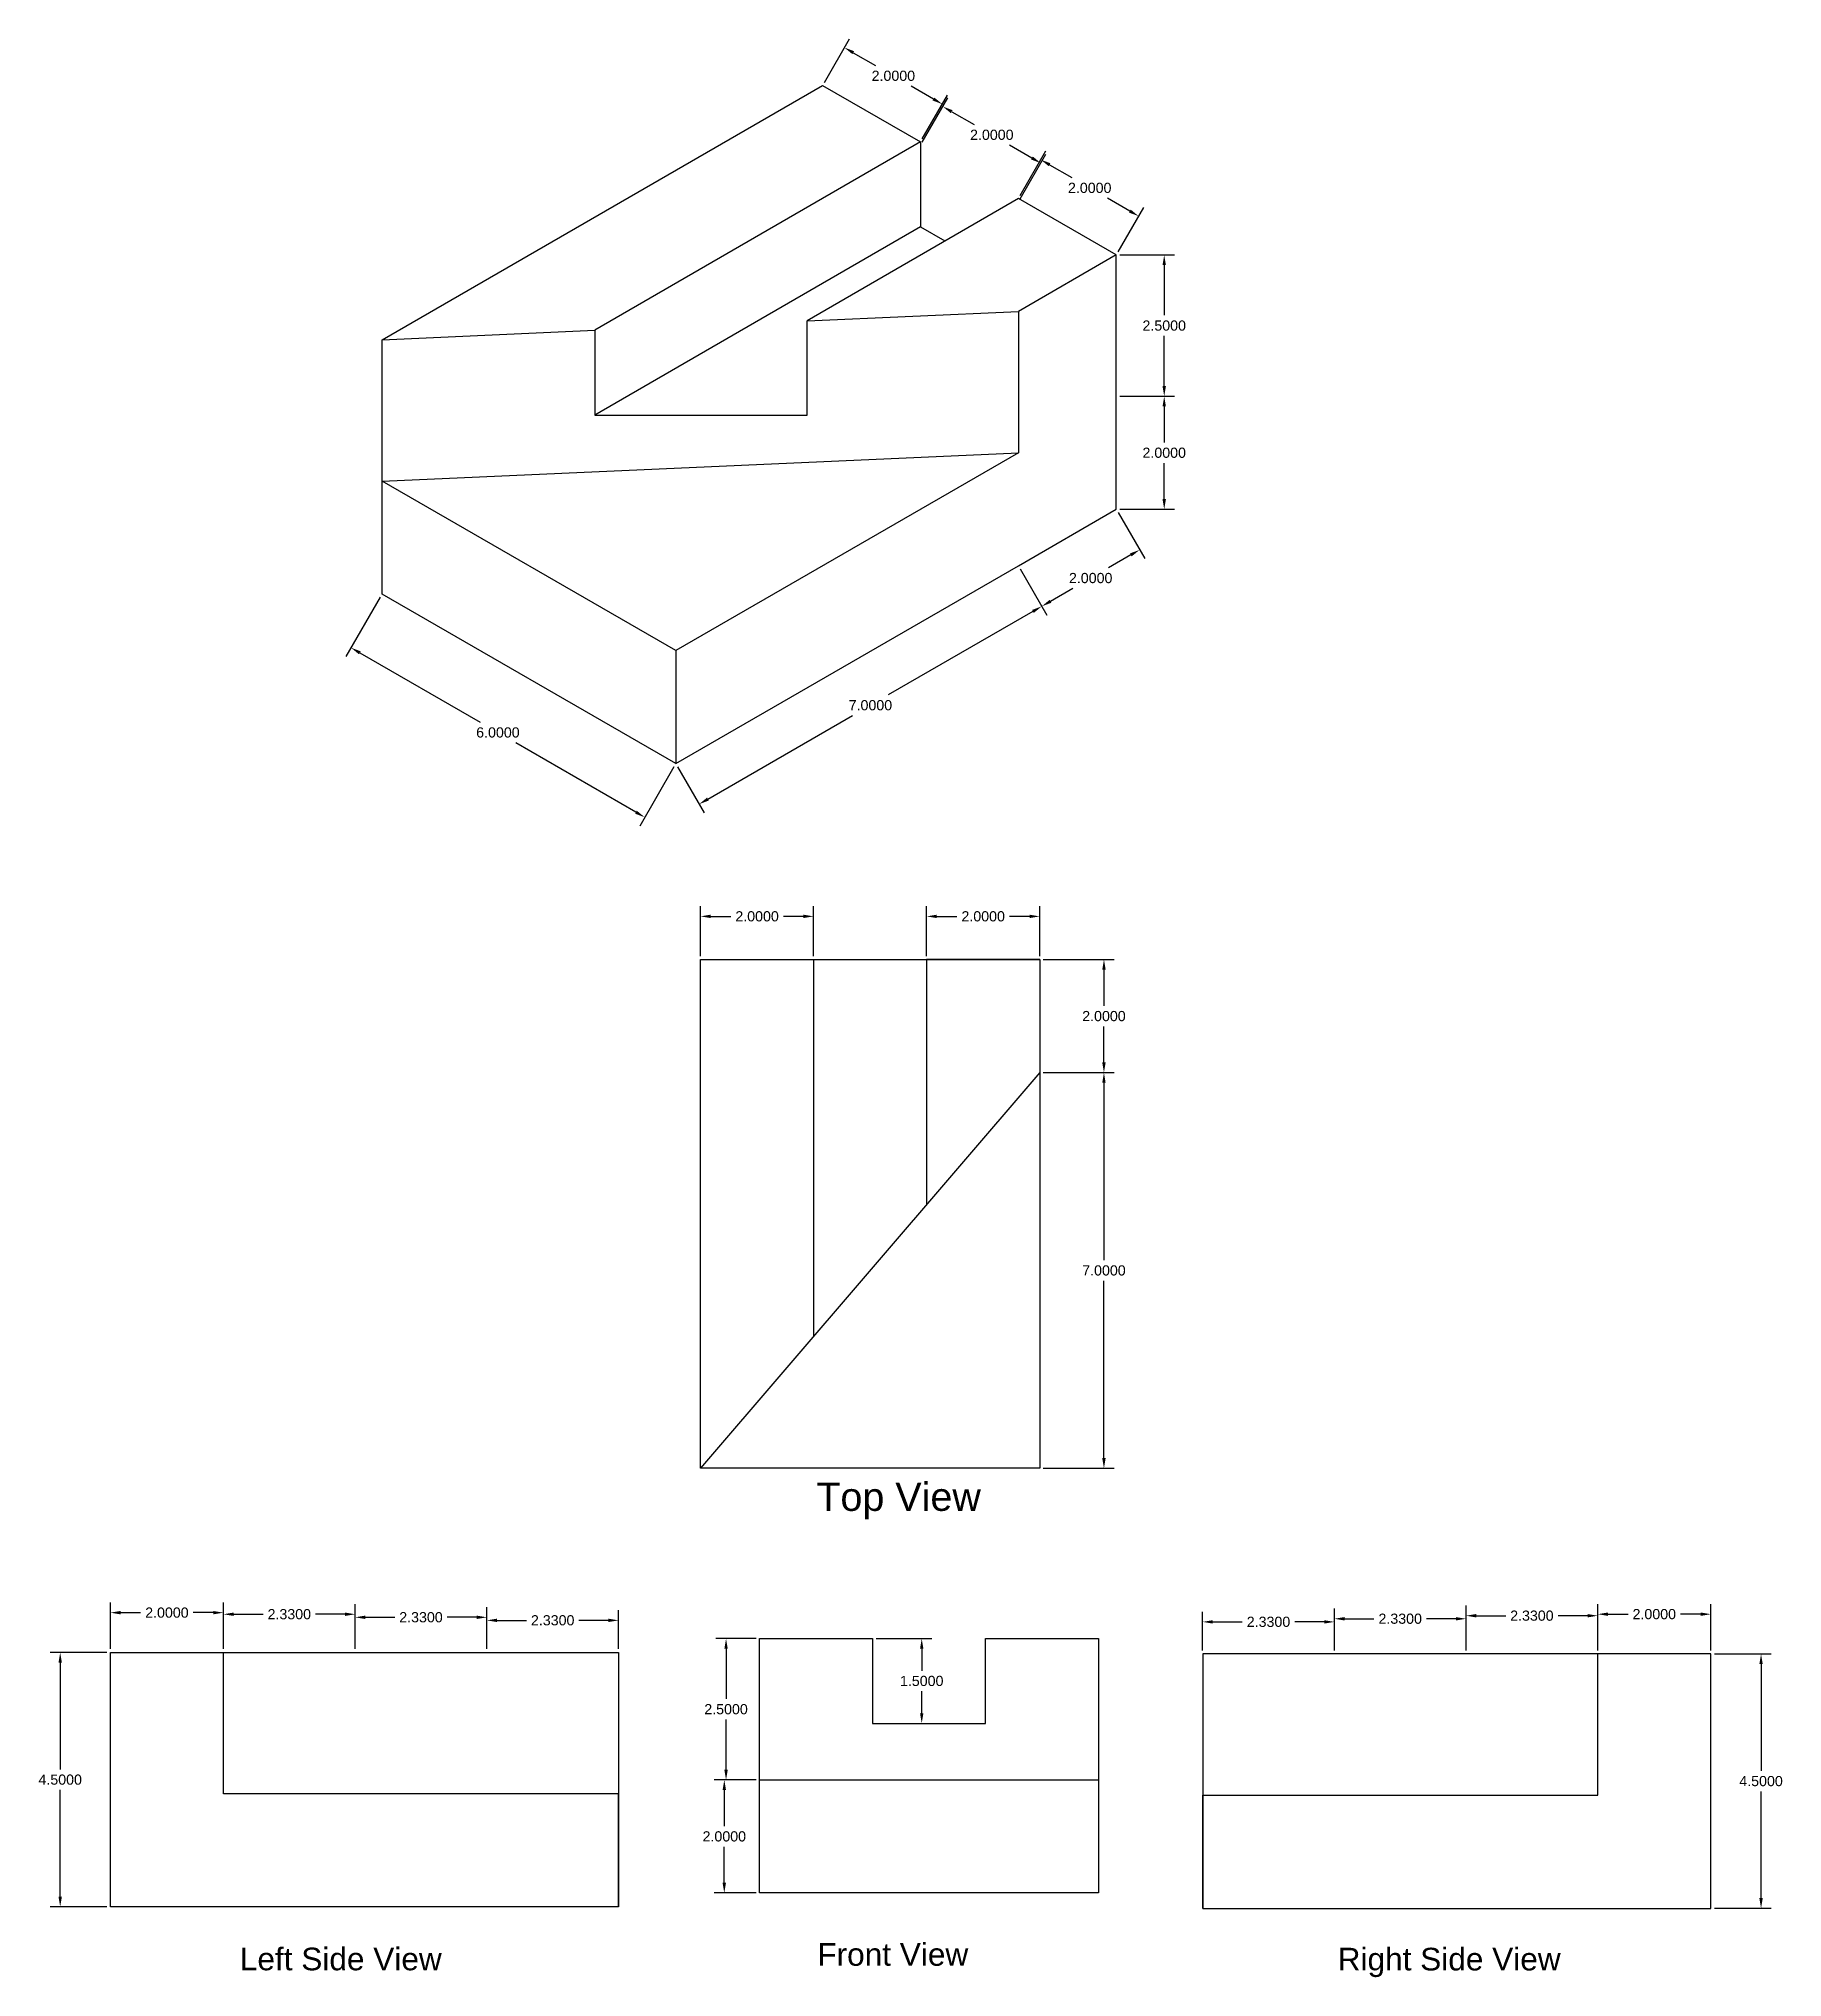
# Model space of a CAD drawing. Header units: inches. Extents: x 3 to 157, y 1 to 37.
# Drawn here: x 42.59 to 73.44, y 1.11 to 35.41 of the extents above; entities that cross this region are included whole.
import ezdxf

# ---------------------------------------------------------------- set-up
doc = ezdxf.new("R2010")
doc.units = ezdxf.units.IN
doc.header["$MEASUREMENT"] = 0
doc.styles.get("Standard").update_dxf_attribs({"font": 'arial.ttf'})
doc.dimstyles.get("Standard").update_dxf_attribs({"dimtxt": 0.18, "dimasz": 0.18, "dimexe": 0.18, "dimexo": 0.0625, "dimgap": 0.09, "dimtad": 0, "dimtih": 1, "dimtoh": 1, "dimdec": 4, "dimzin": 0, "dimdsep": 46, "dimtxsty": 'Standard', "dimcen": 0.09, "dimadec": 0, "dimazin": 0, "dimtfac": 1, "dimtdec": 4, "dimtofl": 0, "dimtmove": 0, "dimatfit": 3, "dimfxl": 1, "dimtolj": 1, "dimtzin": 0, "dimarcsym": 0})

msp = doc.modelspace()

# ---------------------------------------------------------------- texts
at = {"attachment_point": 1}
for s, width, insert, char_height in [('\\pt6.5;Top View', 6.6220336, (56.34914, 9.86337), 0.5), ('\\pt4.8;Front View', 5.3168655, (56.36655, 1.71625), 0.4), ('\\pt4.8;Left Side View', 5.3168655, (46.15015, 1.6356), 0.4), ('\\pt4.8;Right Side View', 5.3168655, (65.57323, 1.63349), 0.4)]:
    msp.add_mtext_dynamic_manual_height_columns(s, width=width, gutter_width=1, heights=[0], dxfattribs=dict(at, insert=insert, char_height=char_height))

# ---------------------------------------------------------------- blocks, each defined once
blk = doc.blocks.new('*D12')
at = {"color": 0, "lineweight": -2, "transparency": 16777216}
for p, q in [((59.955, 26.03), (60.427, 25.212)), ((60.181, 25.277), (57.621, 23.799)), ((54.431, 21.957), (56.991, 23.436)), ((53.893, 22.53), (54.365, 21.712))]:
    blk.add_line(p, q, dxfattribs=at)
at = {"color": 0, "transparency": 16777216}
for points in [[(60.166, 25.303), (60.196, 25.251), (60.337, 25.367)], [(54.416, 21.983), (54.446, 21.931), (54.275, 21.867)]]:
    blk.add_solid(points, dxfattribs=at)
at = {"layer": 'Defpoints', "color": 0, "transparency": 16777216}
for p in [(59.924, 26.084), (53.861, 22.584), (54.275, 21.867)]:
    blk.add_point(p, dxfattribs=at)
at = {"color": 0, "transparency": 16777216, "insert": (57.306, 23.617), "char_height": 0.18, "attachment_point": 5}
blk.add_mtext('\\A1;7.0000', dxfattribs=at)
blk = doc.blocks.new('*D13')
at = {"color": 0, "lineweight": -2, "transparency": 16777216}
for p, q in [((61.687, 27.03), (62.159, 26.212)), ((61.913, 26.277), (61.518, 26.049)), ((59.955, 26.03), (60.427, 25.212)), ((60.493, 25.457), (60.888, 25.686))]:
    blk.add_line(p, q, dxfattribs=at)
at = {"color": 0, "transparency": 16777216}
for points in [[(61.898, 26.303), (61.928, 26.251), (62.069, 26.367)], [(60.478, 25.483), (60.508, 25.431), (60.337, 25.367)]]:
    blk.add_solid(points, dxfattribs=at)
at = {"layer": 'Defpoints', "color": 0, "transparency": 16777216}
for p in [(61.656, 27.084), (59.924, 26.084), (60.337, 25.367)]:
    blk.add_point(p, dxfattribs=at)
at = {"color": 0, "transparency": 16777216, "insert": (61.203, 25.867), "char_height": 0.18, "attachment_point": 5}
blk.add_mtext('\\A1;2.0000', dxfattribs=at)
blk = doc.blocks.new('*D14')
at = {"color": 0, "lineweight": -2, "transparency": 16777216}
for p, q in [((48.634, 25.53), (48.027, 24.479)), ((48.273, 24.545), (50.401, 23.317)), ((53.158, 21.725), (51.031, 22.953)), ((53.83, 22.53), (53.224, 21.479))]:
    blk.add_line(p, q, dxfattribs=at)
at = {"color": 0, "transparency": 16777216}
for points in [[(48.288, 24.571), (48.258, 24.519), (48.117, 24.635)], [(53.173, 21.751), (53.143, 21.699), (53.314, 21.635)]]:
    blk.add_solid(points, dxfattribs=at)
at = {"layer": 'Defpoints', "color": 0, "transparency": 16777216}
for p in [(48.665, 25.584), (53.861, 22.584), (53.314, 21.635)]:
    blk.add_point(p, dxfattribs=at)
at = {"color": 0, "transparency": 16777216, "insert": (50.716, 23.135), "char_height": 0.18, "attachment_point": 5}
blk.add_mtext('\\A1;6.0000', dxfattribs=at)
blk = doc.blocks.new('*D15')
at = {"color": 0, "lineweight": -2, "transparency": 16777216}
for p, q in [((61.718, 29.084), (62.684, 29.084)), ((62.504, 28.904), (62.504, 28.266)), ((62.504, 27.264), (62.504, 27.902)), ((61.718, 27.084), (62.684, 27.084))]:
    blk.add_line(p, q, dxfattribs=at)
at = {"color": 0, "transparency": 16777216}
for points in [[(62.474, 28.904), (62.534, 28.904), (62.504, 29.084)], [(62.474, 27.264), (62.534, 27.264), (62.504, 27.084)]]:
    blk.add_solid(points, dxfattribs=at)
at = {"layer": 'Defpoints', "color": 0, "transparency": 16777216}
for p in [(61.656, 29.084), (61.656, 27.084), (62.504, 27.084)]:
    blk.add_point(p, dxfattribs=at)
at = {"color": 0, "transparency": 16777216, "insert": (62.504, 28.084), "char_height": 0.18, "attachment_point": 5}
blk.add_mtext('\\A1;2.0000', dxfattribs=at)
blk = doc.blocks.new('*D16')
at = {"color": 0, "lineweight": -2, "transparency": 16777216}
for p, q in [((61.718, 31.584), (62.684, 31.584)), ((62.504, 31.404), (62.504, 30.516)), ((62.504, 29.264), (62.504, 30.152)), ((61.718, 29.084), (62.684, 29.084))]:
    blk.add_line(p, q, dxfattribs=at)
at = {"color": 0, "transparency": 16777216}
for points in [[(62.474, 31.404), (62.534, 31.404), (62.504, 31.584)], [(62.474, 29.264), (62.534, 29.264), (62.504, 29.084)]]:
    blk.add_solid(points, dxfattribs=at)
at = {"layer": 'Defpoints', "color": 0, "transparency": 16777216}
for p in [(61.656, 31.584), (62.504, 31.584), (61.656, 29.084)]:
    blk.add_point(p, dxfattribs=at)
at = {"color": 0, "transparency": 16777216, "insert": (62.504, 30.334), "char_height": 0.18, "attachment_point": 5}
blk.add_mtext('\\A1;2.5000', dxfattribs=at)
blk = doc.blocks.new('*D17')
at = {"color": 0, "lineweight": -2, "transparency": 16777216}
for p, q in [((59.955, 32.638), (60.41, 33.426)), ((60.476, 33.18), (60.871, 32.952)), ((61.896, 32.36), (61.501, 32.589)), ((61.687, 31.638), (62.142, 32.426))]:
    blk.add_line(p, q, dxfattribs=at)
at = {"color": 0, "transparency": 16777216}
for points in [[(60.491, 33.206), (60.461, 33.154), (60.32, 33.27)], [(61.911, 32.386), (61.881, 32.334), (62.052, 32.27)]]:
    blk.add_solid(points, dxfattribs=at)
at = {"layer": 'Defpoints', "color": 0, "transparency": 16777216}
for p in [(60.32, 33.27), (59.924, 32.584), (61.656, 31.584)]:
    blk.add_point(p, dxfattribs=at)
at = {"color": 0, "transparency": 16777216, "insert": (61.186, 32.77), "char_height": 0.18, "attachment_point": 5}
blk.add_mtext('\\A1;2.0000', dxfattribs=at)
blk = doc.blocks.new('*D18')
at = {"color": 0, "lineweight": -2, "transparency": 16777216}
for p, q in [((56.491, 34.638), (56.936, 35.409)), ((57.002, 35.163), (57.397, 34.935)), ((58.422, 34.343), (58.027, 34.571)), ((58.223, 33.638), (58.668, 34.409))]:
    blk.add_line(p, q, dxfattribs=at)
at = {"color": 0, "transparency": 16777216}
for points in [[(57.017, 35.189), (56.987, 35.137), (56.846, 35.253)], [(58.437, 34.369), (58.407, 34.317), (58.578, 34.253)]]:
    blk.add_solid(points, dxfattribs=at)
at = {"layer": 'Defpoints', "color": 0, "transparency": 16777216}
for p in [(56.46, 34.584), (58.578, 34.253), (58.192, 33.584)]:
    blk.add_point(p, dxfattribs=at)
at = {"color": 0, "transparency": 16777216, "insert": (57.712, 34.753), "char_height": 0.18, "attachment_point": 5}
blk.add_mtext('\\A1;2.0000', dxfattribs=at)
blk = doc.blocks.new('*D1')
at = {"color": 0, "lineweight": -2, "transparency": 16777216}
for p, q in [((58.223, 33.577), (58.678, 34.365)), ((58.744, 34.119), (59.139, 33.891)), ((60.164, 33.299), (59.769, 33.527)), ((59.955, 32.577), (60.41, 33.365))]:
    blk.add_line(p, q, dxfattribs=at)
at = {"color": 0, "transparency": 16777216}
for points in [[(58.759, 34.145), (58.729, 34.093), (58.588, 34.209)], [(60.179, 33.325), (60.149, 33.273), (60.32, 33.209)]]:
    blk.add_solid(points, dxfattribs=at)
at = {"layer": 'Defpoints', "color": 0, "transparency": 16777216}
for p in [(58.588, 34.209), (58.192, 33.523), (59.924, 32.523)]:
    blk.add_point(p, dxfattribs=at)
at = {"color": 0, "transparency": 16777216, "insert": (59.454, 33.709), "char_height": 0.18, "attachment_point": 5}
blk.add_mtext('\\A1;2.0000', dxfattribs=at)
blk = doc.blocks.new('*D38')
at = {"color": 0, "lineweight": -2, "transparency": 16777216}
for p, q in [((60.364, 19.117), (61.618, 19.117)), ((61.438, 18.937), (61.438, 18.299)), ((61.438, 17.297), (61.438, 17.935)), ((60.364, 17.117), (61.618, 17.117))]:
    blk.add_line(p, q, dxfattribs=at)
at = {"color": 0, "transparency": 16777216}
for points in [[(61.408, 18.937), (61.468, 18.937), (61.438, 19.117)], [(61.408, 17.297), (61.468, 17.297), (61.438, 17.117)]]:
    blk.add_solid(points, dxfattribs=at)
at = {"layer": 'Defpoints', "color": 0, "transparency": 16777216}
for p in [(60.301, 19.117), (60.301, 17.117), (61.438, 17.117)]:
    blk.add_point(p, dxfattribs=at)
at = {"color": 0, "transparency": 16777216, "insert": (61.438, 18.117), "char_height": 0.18, "attachment_point": 5}
blk.add_mtext('\\A1;2.0000', dxfattribs=at)
blk = doc.blocks.new('*D39')
at = {"color": 0, "lineweight": -2, "transparency": 16777216}
for p, q in [((58.301, 19.18), (58.301, 20.062)), ((60.301, 19.18), (60.301, 20.062)), ((58.481, 19.882), (58.836, 19.882)), ((60.121, 19.882), (59.766, 19.882))]:
    blk.add_line(p, q, dxfattribs=at)
at = {"color": 0, "transparency": 16777216}
for points in [[(58.481, 19.912), (58.481, 19.852), (58.301, 19.882)], [(60.121, 19.912), (60.121, 19.852), (60.301, 19.882)]]:
    blk.add_solid(points, dxfattribs=at)
at = {"layer": 'Defpoints', "color": 0, "transparency": 16777216}
for p in [(58.301, 19.882), (58.301, 19.117), (60.301, 19.117)]:
    blk.add_point(p, dxfattribs=at)
at = {"color": 0, "transparency": 16777216, "insert": (59.301, 19.882), "char_height": 0.18, "attachment_point": 5}
blk.add_mtext('\\A1;2.0000', dxfattribs=at)
blk = doc.blocks.new('*D40')
at = {"color": 0, "lineweight": -2, "transparency": 16777216}
for p, q in [((54.301, 19.18), (54.301, 20.062)), ((56.301, 19.18), (56.301, 20.062)), ((54.481, 19.882), (54.836, 19.882)), ((56.121, 19.882), (55.766, 19.882))]:
    blk.add_line(p, q, dxfattribs=at)
at = {"color": 0, "transparency": 16777216}
for points in [[(54.481, 19.912), (54.481, 19.852), (54.301, 19.882)], [(56.121, 19.912), (56.121, 19.852), (56.301, 19.882)]]:
    blk.add_solid(points, dxfattribs=at)
at = {"layer": 'Defpoints', "color": 0, "transparency": 16777216}
for p in [(56.301, 19.882), (54.301, 19.117), (56.301, 19.117)]:
    blk.add_point(p, dxfattribs=at)
at = {"color": 0, "transparency": 16777216, "insert": (55.301, 19.882), "char_height": 0.18, "attachment_point": 5}
blk.add_mtext('\\A1;2.0000', dxfattribs=at)
blk = doc.blocks.new('*D41')
at = {"color": 0, "lineweight": -2, "transparency": 16777216}
for p, q in [((60.364, 17.117), (61.618, 17.117)), ((61.438, 16.937), (61.438, 13.799)), ((61.438, 10.297), (61.438, 13.435)), ((60.364, 10.117), (61.618, 10.117))]:
    blk.add_line(p, q, dxfattribs=at)
at = {"color": 0, "transparency": 16777216}
for points in [[(61.408, 16.937), (61.468, 16.937), (61.438, 17.117)], [(61.408, 10.297), (61.468, 10.297), (61.438, 10.117)]]:
    blk.add_solid(points, dxfattribs=at)
at = {"layer": 'Defpoints', "color": 0, "transparency": 16777216}
for p in [(60.301, 17.117), (60.301, 10.117), (61.438, 10.117)]:
    blk.add_point(p, dxfattribs=at)
at = {"color": 0, "transparency": 16777216, "insert": (61.438, 13.617), "char_height": 0.18, "attachment_point": 5}
blk.add_mtext('\\A1;7.0000', dxfattribs=at)
blk = doc.blocks.new('*D42')
at = {"color": 0, "lineweight": -2, "transparency": 16777216}
for p, q in [((55.282, 7.104), (54.572, 7.104)), ((54.752, 6.924), (54.752, 6.036)), ((54.752, 4.784), (54.752, 5.672)), ((55.282, 4.604), (54.572, 4.604))]:
    blk.add_line(p, q, dxfattribs=at)
at = {"color": 0, "transparency": 16777216}
for points in [[(54.722, 6.924), (54.782, 6.924), (54.752, 7.104)], [(54.722, 4.784), (54.782, 4.784), (54.752, 4.604)]]:
    blk.add_solid(points, dxfattribs=at)
at = {"layer": 'Defpoints', "color": 0, "transparency": 16777216}
for p in [(54.752, 7.104), (55.344, 7.104), (55.344, 4.604)]:
    blk.add_point(p, dxfattribs=at)
at = {"color": 0, "transparency": 16777216, "insert": (54.752, 5.854), "char_height": 0.18, "attachment_point": 5}
blk.add_mtext('\\A1;2.5000', dxfattribs=at)
blk = doc.blocks.new('*D43')
at = {"color": 0, "lineweight": -2, "transparency": 16777216}
for p, q in [((55.282, 4.604), (54.541, 4.604)), ((54.721, 4.424), (54.721, 3.786)), ((54.721, 2.784), (54.721, 3.422)), ((55.282, 2.604), (54.541, 2.604))]:
    blk.add_line(p, q, dxfattribs=at)
at = {"color": 0, "transparency": 16777216}
for points in [[(54.691, 4.424), (54.751, 4.424), (54.721, 4.604)], [(54.691, 2.784), (54.751, 2.784), (54.721, 2.604)]]:
    blk.add_solid(points, dxfattribs=at)
at = {"layer": 'Defpoints', "color": 0, "transparency": 16777216}
for p in [(54.721, 4.604), (55.344, 4.604), (55.344, 2.604)]:
    blk.add_point(p, dxfattribs=at)
at = {"color": 0, "transparency": 16777216, "insert": (54.721, 3.604), "char_height": 0.18, "attachment_point": 5}
blk.add_mtext('\\A1;2.0000', dxfattribs=at)
blk = doc.blocks.new('*D44')
at = {"color": 0, "lineweight": -2, "transparency": 16777216}
for p, q in [((57.407, 7.104), (58.394, 7.104)), ((58.214, 6.924), (58.214, 6.536)), ((58.214, 5.784), (58.214, 6.172)), ((57.407, 5.604), (58.394, 5.604))]:
    blk.add_line(p, q, dxfattribs=at)
at = {"color": 0, "transparency": 16777216}
for points in [[(58.184, 6.924), (58.244, 6.924), (58.214, 7.104)], [(58.184, 5.784), (58.244, 5.784), (58.214, 5.604)]]:
    blk.add_solid(points, dxfattribs=at)
at = {"layer": 'Defpoints', "color": 0, "transparency": 16777216}
for p in [(57.344, 7.104), (57.344, 5.604), (58.214, 5.604)]:
    blk.add_point(p, dxfattribs=at)
at = {"color": 0, "transparency": 16777216, "insert": (58.214, 6.354), "char_height": 0.18, "attachment_point": 5}
blk.add_mtext('\\A1;1.5000', dxfattribs=at)
blk = doc.blocks.new('*D45')
at = {"color": 0, "lineweight": -2, "transparency": 16777216}
for p, q in [((72.237, 6.832), (73.243, 6.832)), ((73.063, 6.652), (73.063, 4.764)), ((73.063, 2.512), (73.063, 4.4)), ((72.237, 2.332), (73.243, 2.332))]:
    blk.add_line(p, q, dxfattribs=at)
at = {"color": 0, "transparency": 16777216}
for points in [[(73.033, 6.652), (73.093, 6.652), (73.063, 6.832)], [(73.033, 2.512), (73.093, 2.512), (73.063, 2.332)]]:
    blk.add_solid(points, dxfattribs=at)
at = {"layer": 'Defpoints', "color": 0, "transparency": 16777216}
for p in [(72.174, 6.832), (73.063, 6.832), (72.174, 2.332)]:
    blk.add_point(p, dxfattribs=at)
at = {"color": 0, "transparency": 16777216, "insert": (73.063, 4.582), "char_height": 0.18, "attachment_point": 5}
blk.add_mtext('\\A1;4.5000', dxfattribs=at)
blk = doc.blocks.new('*D46')
at = {"color": 0, "lineweight": -2, "transparency": 16777216}
for p, q in [((70.174, 6.894), (70.174, 7.716)), ((72.174, 6.894), (72.174, 7.716)), ((70.354, 7.536), (70.71, 7.536)), ((71.994, 7.536), (71.639, 7.536))]:
    blk.add_line(p, q, dxfattribs=at)
at = {"color": 0, "transparency": 16777216}
for points in [[(70.354, 7.566), (70.354, 7.506), (70.174, 7.536)], [(71.994, 7.566), (71.994, 7.506), (72.174, 7.536)]]:
    blk.add_solid(points, dxfattribs=at)
at = {"layer": 'Defpoints', "color": 0, "transparency": 16777216}
for p in [(70.174, 7.536), (70.174, 6.832), (72.174, 6.832)]:
    blk.add_point(p, dxfattribs=at)
at = {"color": 0, "transparency": 16777216, "insert": (71.174, 7.536), "char_height": 0.18, "attachment_point": 5}
blk.add_mtext('\\A1;2.0000', dxfattribs=at)
blk = doc.blocks.new('*D47')
at = {"color": 0, "lineweight": -2, "transparency": 16777216}
for p, q in [((67.844, 6.894), (67.844, 7.689)), ((70.174, 6.894), (70.174, 7.689)), ((68.024, 7.509), (68.545, 7.509)), ((69.994, 7.509), (69.474, 7.509))]:
    blk.add_line(p, q, dxfattribs=at)
at = {"color": 0, "transparency": 16777216}
for points in [[(68.024, 7.539), (68.024, 7.479), (67.844, 7.509)], [(69.994, 7.539), (69.994, 7.479), (70.174, 7.509)]]:
    blk.add_solid(points, dxfattribs=at)
at = {"layer": 'Defpoints', "color": 0, "transparency": 16777216}
for p in [(67.844, 7.509), (67.844, 6.832), (70.174, 6.832)]:
    blk.add_point(p, dxfattribs=at)
at = {"color": 0, "transparency": 16777216, "insert": (69.009, 7.509), "char_height": 0.18, "attachment_point": 5}
blk.add_mtext('\\A1;2.3300', dxfattribs=at)
blk = doc.blocks.new('*D48')
at = {"color": 0, "lineweight": -2, "transparency": 16777216}
for p, q in [((65.514, 6.894), (65.514, 7.635)), ((67.844, 6.894), (67.844, 7.635)), ((65.694, 7.455), (66.215, 7.455)), ((67.664, 7.455), (67.144, 7.455))]:
    blk.add_line(p, q, dxfattribs=at)
at = {"color": 0, "transparency": 16777216}
for points in [[(65.694, 7.485), (65.694, 7.425), (65.514, 7.455)], [(67.664, 7.485), (67.664, 7.425), (67.844, 7.455)]]:
    blk.add_solid(points, dxfattribs=at)
at = {"layer": 'Defpoints', "color": 0, "transparency": 16777216}
for p in [(65.514, 7.455), (65.514, 6.832), (67.844, 6.832)]:
    blk.add_point(p, dxfattribs=at)
at = {"color": 0, "transparency": 16777216, "insert": (66.679, 7.455), "char_height": 0.18, "attachment_point": 5}
blk.add_mtext('\\A1;2.3300', dxfattribs=at)
blk = doc.blocks.new('*D49')
at = {"color": 0, "lineweight": -2, "transparency": 16777216}
for p, q in [((63.184, 6.894), (63.184, 7.58)), ((65.514, 6.894), (65.514, 7.58)), ((63.364, 7.4), (63.885, 7.4)), ((65.334, 7.4), (64.814, 7.4))]:
    blk.add_line(p, q, dxfattribs=at)
at = {"color": 0, "transparency": 16777216}
for points in [[(63.364, 7.43), (63.364, 7.37), (63.184, 7.4)], [(65.334, 7.43), (65.334, 7.37), (65.514, 7.4)]]:
    blk.add_solid(points, dxfattribs=at)
at = {"layer": 'Defpoints', "color": 0, "transparency": 16777216}
for p in [(63.184, 7.4), (63.184, 6.832), (65.514, 6.832)]:
    blk.add_point(p, dxfattribs=at)
at = {"color": 0, "transparency": 16777216, "insert": (64.349, 7.4), "char_height": 0.18, "attachment_point": 5}
blk.add_mtext('\\A1;2.3300', dxfattribs=at)
blk = doc.blocks.new('*D50')
at = {"color": 0, "lineweight": -2, "transparency": 16777216}
for p, q in [((43.798, 6.858), (42.792, 6.858)), ((42.972, 6.678), (42.972, 4.79)), ((42.972, 2.538), (42.972, 4.426)), ((43.798, 2.358), (42.792, 2.358))]:
    blk.add_line(p, q, dxfattribs=at)
at = {"color": 0, "transparency": 16777216}
for points in [[(42.942, 6.678), (43.002, 6.678), (42.972, 6.858)], [(42.942, 2.538), (43.002, 2.538), (42.972, 2.358)]]:
    blk.add_solid(points, dxfattribs=at)
at = {"layer": 'Defpoints', "color": 0, "transparency": 16777216}
for p in [(42.972, 6.858), (43.86, 6.858), (43.86, 2.358)]:
    blk.add_point(p, dxfattribs=at)
at = {"color": 0, "transparency": 16777216, "insert": (42.972, 4.608), "char_height": 0.18, "attachment_point": 5}
blk.add_mtext('\\A1;4.5000', dxfattribs=at)
blk = doc.blocks.new('*D51')
at = {"color": 0, "lineweight": -2, "transparency": 16777216}
for p, q in [((43.86, 6.921), (43.86, 7.743)), ((44.04, 7.563), (44.395, 7.563)), ((45.68, 7.563), (45.325, 7.563)), ((45.86, 6.921), (45.86, 7.743))]:
    blk.add_line(p, q, dxfattribs=at)
at = {"color": 0, "transparency": 16777216}
for points in [[(44.04, 7.593), (44.04, 7.533), (43.86, 7.563)], [(45.68, 7.593), (45.68, 7.533), (45.86, 7.563)]]:
    blk.add_solid(points, dxfattribs=at)
at = {"layer": 'Defpoints', "color": 0, "transparency": 16777216}
for p in [(45.86, 7.563), (43.86, 6.858), (45.86, 6.858)]:
    blk.add_point(p, dxfattribs=at)
at = {"color": 0, "transparency": 16777216, "insert": (44.86, 7.563), "char_height": 0.18, "attachment_point": 5}
blk.add_mtext('\\A1;2.0000', dxfattribs=at)
blk = doc.blocks.new('*D52')
at = {"color": 0, "lineweight": -2, "transparency": 16777216}
for p, q in [((45.86, 6.921), (45.86, 7.715)), ((48.19, 6.921), (48.19, 7.715)), ((46.04, 7.535), (46.56, 7.535)), ((48.01, 7.535), (47.49, 7.535))]:
    blk.add_line(p, q, dxfattribs=at)
at = {"color": 0, "transparency": 16777216}
for points in [[(46.04, 7.565), (46.04, 7.505), (45.86, 7.535)], [(48.01, 7.565), (48.01, 7.505), (48.19, 7.535)]]:
    blk.add_solid(points, dxfattribs=at)
at = {"layer": 'Defpoints', "color": 0, "transparency": 16777216}
for p in [(48.19, 7.535), (45.86, 6.858), (48.19, 6.858)]:
    blk.add_point(p, dxfattribs=at)
at = {"color": 0, "transparency": 16777216, "insert": (47.025, 7.535), "char_height": 0.18, "attachment_point": 5}
blk.add_mtext('\\A1;2.3300', dxfattribs=at)
blk = doc.blocks.new('*D53')
at = {"color": 0, "lineweight": -2, "transparency": 16777216}
for p, q in [((48.19, 6.921), (48.19, 7.661)), ((50.52, 6.921), (50.52, 7.661)), ((48.37, 7.481), (48.89, 7.481)), ((50.34, 7.481), (49.82, 7.481))]:
    blk.add_line(p, q, dxfattribs=at)
at = {"color": 0, "transparency": 16777216}
for points in [[(48.37, 7.511), (48.37, 7.451), (48.19, 7.481)], [(50.34, 7.511), (50.34, 7.451), (50.52, 7.481)]]:
    blk.add_solid(points, dxfattribs=at)
at = {"layer": 'Defpoints', "color": 0, "transparency": 16777216}
for p in [(50.52, 7.481), (48.19, 6.858), (50.52, 6.858)]:
    blk.add_point(p, dxfattribs=at)
at = {"color": 0, "transparency": 16777216, "insert": (49.355, 7.481), "char_height": 0.18, "attachment_point": 5}
blk.add_mtext('\\A1;2.3300', dxfattribs=at)
blk = doc.blocks.new('*D54')
at = {"color": 0, "lineweight": -2, "transparency": 16777216}
for p, q in [((50.52, 6.921), (50.52, 7.607)), ((52.85, 6.921), (52.85, 7.607)), ((50.7, 7.427), (51.22, 7.427)), ((52.67, 7.427), (52.15, 7.427))]:
    blk.add_line(p, q, dxfattribs=at)
at = {"color": 0, "transparency": 16777216}
for points in [[(50.7, 7.457), (50.7, 7.397), (50.52, 7.427)], [(52.67, 7.457), (52.67, 7.397), (52.85, 7.427)]]:
    blk.add_solid(points, dxfattribs=at)
at = {"layer": 'Defpoints', "color": 0, "transparency": 16777216}
for p in [(52.85, 7.427), (50.52, 6.858), (52.85, 6.858)]:
    blk.add_point(p, dxfattribs=at)
at = {"color": 0, "transparency": 16777216, "insert": (51.685, 7.427), "char_height": 0.18, "attachment_point": 5}
blk.add_mtext('\\A1;2.3300', dxfattribs=at)

# ---------------------------------------------------------------- dimensions: what is measured, and where the dimension line sits
for p1, p2, distance, picture, middle in [((56.45951, 34.5839), (58.19156, 33.5839), 0.77263, '*D18', (57.71185, 34.75302)), ((59.92361, 32.52269), (58.19156, 33.52269), -0.79276, '*D1', (59.45397, 33.70923)), ((61.65566, 31.5839), (59.92361, 32.5839), -0.79276, '*D17', (61.18602, 32.77045)), ((61.65566, 29.0839), (61.65566, 31.5839), -0.84881, '*D16', (62.50448, 30.3339)), ((61.65566, 29.0839), (61.65566, 27.0839), 0.84881, '*D15', (62.50448, 28.0839)), ((61.65566, 27.0839), (59.92361, 26.0839), 0.82729, '*D13', (61.20328, 25.86745)), ((59.92361, 26.0839), (53.86144, 22.5839), 0.82729, '*D12', (57.30617, 23.61745)), ((48.66528, 25.5839), (53.86144, 22.5839), -1.09557, '*D14', (50.71557, 23.13511))]:
    dim = msp.add_aligned_dim(p1=p1, p2=p2, distance=distance, dimstyle='Standard')
    dim.commit()
    dim.dimension.update_dxf_attribs({"geometry": picture, "text_midpoint": middle})
for base, p1, p2, picture, middle in [((56.30109, 19.88199), (54.30109, 19.11735), (56.30109, 19.11735), '*D40', (55.30109, 19.88199)), ((58.30109, 19.88199), (60.30109, 19.11735), (58.30109, 19.11735), '*D39', (59.30109, 19.88199)), ((63.18439, 7.40036), (65.51439, 6.83161), (63.18439, 6.83161), '*D49', (64.34939, 7.40036)), ((65.51439, 7.45457), (67.84439, 6.83161), (65.51439, 6.83161), '*D48', (66.67939, 7.45457)), ((67.84439, 7.50878), (70.17439, 6.83161), (67.84439, 6.83161), '*D47', (69.00939, 7.50878)), ((70.17439, 7.53589), (72.17439, 6.83161), (70.17439, 6.83161), '*D46', (71.17439, 7.53589))]:
    dim = msp.add_linear_dim(base=base, p1=p1, p2=p2, dimstyle='Standard')
    dim.commit()
    dim.dimension.update_dxf_attribs({"geometry": picture, "text_midpoint": middle})
for base, p1, p2, angle, picture, middle in [((61.43838, 17.11735), (60.30109, 19.11735), (60.30109, 17.11735), 90, '*D38', (61.43838, 18.11735)), ((61.43838, 10.11735), (60.30109, 17.11735), (60.30109, 10.11735), 90, '*D41', (61.43838, 13.61735)), ((45.86001, 7.56252), (43.86001, 6.85824), (45.86001, 6.85824), 180, '*D51', (44.86001, 7.56252)), ((48.19001, 7.53541), (45.86001, 6.85824), (48.19001, 6.85824), 180, '*D52', (47.02501, 7.53541)), ((50.52001, 7.4812), (48.19001, 6.85824), (50.52001, 6.85824), 180, '*D53', (49.35501, 7.4812)), ((52.85001, 7.42699), (50.52001, 6.85824), (52.85001, 6.85824), 180, '*D54', (51.68501, 7.42699)), ((54.75228, 7.10394), (55.34403, 4.60394), (55.34403, 7.10394), 90, '*D42', (54.75228, 5.85394)), ((58.21379, 5.60394), (57.34403, 7.10394), (57.34403, 5.60394), 90, '*D44', (58.21379, 6.35394)), ((42.97168, 6.85824), (43.86001, 2.35824), (43.86001, 6.85824), 90, '*D50', (42.97168, 4.60824)), ((73.06272, 6.83161), (72.17439, 2.33161), (72.17439, 6.83161), 90, '*D45', (73.06272, 4.58161)), ((54.72137, 4.60394), (55.34403, 2.60394), (55.34403, 4.60394), 90, '*D43', (54.72137, 3.60394))]:
    dim = msp.add_linear_dim(base=base, p1=p1, p2=p2, angle=angle, dimstyle='Standard')
    dim.commit()
    dim.dimension.update_dxf_attribs({"geometry": picture, "text_midpoint": middle})

# ---------------------------------------------------------------- linework, layer by layer
for p, q in [((48.66528, 30.0839), (56.45951, 34.5839)), ((56.45951, 34.5839), (58.19156, 33.5839)), ((58.19156, 33.5839), (52.43157, 30.25117)), ((58.19156, 33.5839), (58.19156, 32.0839)), ((59.92361, 32.5839), (56.18787, 30.41799)), ((61.65566, 31.5839), (59.92361, 32.5839)), ((58.19156, 32.0839), (52.43157, 28.75117)), ((58.19156, 32.0839), (58.62458, 31.8339)), ((61.65566, 31.5839), (59.92361, 30.5839)), ((61.65566, 29.0839), (61.65566, 31.5839)), ((56.18787, 30.41799), (59.92361, 30.5839)), ((59.92361, 30.5839), (59.92361, 28.0839)), ((48.66528, 30.0839), (52.43157, 30.25117)), ((52.43157, 30.25117), (52.43157, 28.75117)), ((56.18787, 28.75117), (56.18787, 30.41799)), ((48.66528, 27.5839), (48.66528, 30.0839)), ((61.65566, 27.0839), (61.65566, 29.0839)), ((52.43157, 28.75117), (56.18787, 28.75117)), ((48.66528, 27.5839), (59.92361, 28.0839)), ((59.92361, 28.0839), (53.86144, 24.5839)), ((48.66528, 25.5839), (48.66528, 27.5839)), ((53.86144, 24.5839), (48.66528, 27.5839)), ((59.92361, 26.0839), (61.65566, 27.0839)), ((53.86144, 22.5839), (59.92361, 26.0839)), ((53.86144, 22.5839), (48.66528, 25.5839)), ((53.86144, 24.5839), (53.86144, 22.5839)), ((54.30109, 10.11735), (54.30109, 19.11735)), ((54.30109, 19.11735), (60.30109, 19.11735)), ((54.30109, 19.11735), (56.30109, 19.11735)), ((56.30109, 19.11735), (56.30109, 12.44844)), ((60.30109, 19.11735), (58.30109, 19.11735)), ((58.30109, 19.11735), (58.30109, 14.78329)), ((60.30109, 19.11735), (60.30109, 10.11735)), ((60.30109, 19.11735), (60.30109, 17.11735)), ((60.30109, 17.11735), (54.30109, 10.11735)), ((60.30109, 10.11735), (54.30109, 10.11735)), ((55.34403, 4.60394), (55.34403, 7.10394)), ((55.34403, 7.10394), (57.34403, 7.10394)), ((57.34403, 7.10394), (57.34403, 5.60394)), ((59.34403, 5.60394), (59.34403, 7.10394)), ((59.34403, 7.10394), (59.34403, 7.10394)), ((59.34403, 7.10394), (61.34403, 7.10394)), ((61.34403, 7.10394), (61.34403, 2.60394)), ((43.86001, 2.35824), (43.86001, 6.85824)), ((43.86001, 6.85824), (45.86001, 6.85824)), ((45.86001, 6.85824), (48.19001, 6.85824)), ((45.86001, 4.35824), (45.86001, 6.85824)), ((48.19001, 6.85824), (50.52001, 6.85824)), ((50.52001, 6.85824), (52.85001, 6.85824)), ((52.85001, 6.85824), (52.85001, 2.35824)), ((65.51439, 6.83161), (63.18439, 6.83161)), ((63.18439, 6.83161), (63.18439, 2.33161)), ((67.84439, 6.83161), (65.51439, 6.83161)), ((70.17439, 6.83161), (67.84439, 6.83161)), ((72.17439, 6.83161), (70.17439, 6.83161)), ((70.17439, 4.33161), (70.17439, 6.83161)), ((72.17439, 2.33161), (72.17439, 6.83161)), ((57.34403, 5.60394), (59.34403, 5.60394)), ((55.34403, 2.60394), (55.34403, 4.60394)), ((55.34403, 4.60394), (61.34934, 4.60394)), ((52.85001, 4.35824), (45.86001, 4.35824)), ((52.85001, 2.35824), (52.85001, 4.35824)), ((63.18439, 2.33161), (63.18439, 4.33161)), ((63.18439, 4.33161), (70.17439, 4.33161)), ((61.34403, 2.60394), (55.34403, 2.60394)), ((52.85001, 2.35824), (43.86001, 2.35824)), ((63.18439, 2.33161), (72.17439, 2.33161))]:
    msp.add_line(p, q)

msp.set_redraw_order([(e.dxf.handle, doc.entitydb.next_handle()) for e in msp.query("TEXT MTEXT ATTDEF DIMENSION ARC_DIMENSION")])  # texts and dimensions are drawn at this point

doc.saveas('drawing.dxf')
